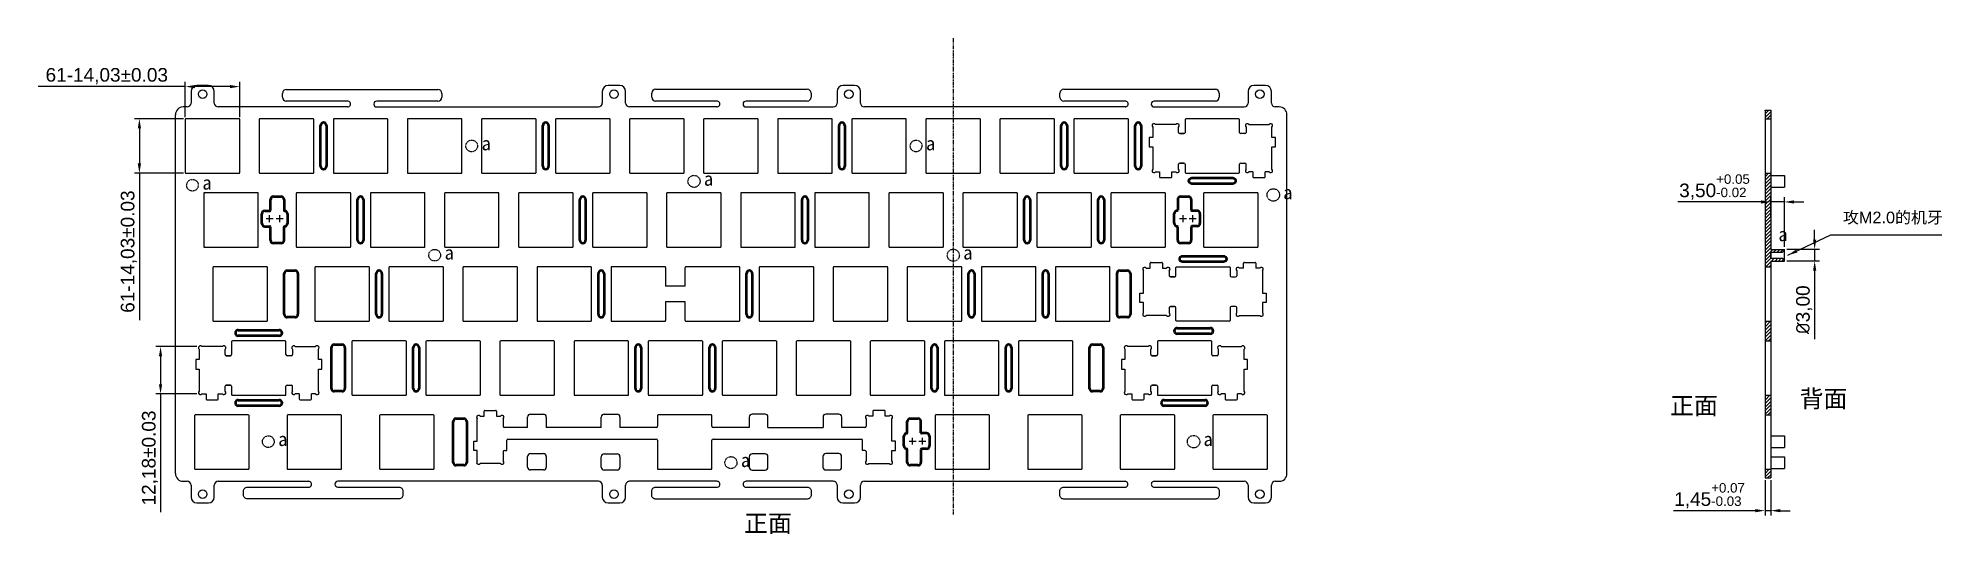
# Model space of a CAD drawing. Header units: millimetres. Extents: x 38 to 528, y 115 to 243.
import ezdxf

# ---------------------------------------------------------------- set-up
doc = ezdxf.new("R2010")
doc.units = ezdxf.units.MM
doc.header["$LTSCALE"] = 0.75
for name, pattern in [('CENTER2', [28.575, 19.05, -3.175, 3.175, -3.175]), ('DOT', [0.2, 0.1, -0.1]), ('PHANTOM', [2.5, 1.25, -0.25, 0.25, -0.25, 0.25, -0.25])]:
    doc.linetypes.add(name, pattern=pattern)
for name, color, linetype in [('02___PRT_ALL_AXES', 7, 'Continuous'), ('DEFAULT_3', 7, 'PHANTOM'), ('KeepOutLayer', 6, 'Continuous')]:
    doc.layers.add(name, color=color, linetype=linetype)
for name, color, linetype, lineweight in [('1', 7, 'Continuous', 25), ('Smart Centers', 7, 'CENTER2', 25), ('Visible', 7, 'Continuous', 50)]:
    doc.layers.add(name, color=color, linetype=linetype, lineweight=lineweight)
doc.styles.get("Standard").update_dxf_attribs({"font": ''})
doc.styles.add('说明', font='', dxfattribs={"height": 3})
doc.styles.get('Standard').set_extended_font_data('Arial')
doc.styles.get('说明').set_extended_font_data('SimSun')
doc.dimstyles.new('jw-1', dxfattribs={"dimtxt": 3.5, "dimasz": 2.5, "dimexe": 1.25, "dimexo": 0.625, "dimtad": 1, "dimzin": 1, "dimtxsty": 'Standard', "dimcen": 2.5, "dimclrd": 3, "dimclre": 3, "dimclrt": 3, "dimadec": 1, "dimazin": 0, "dimtfac": 1, "dimtmove": 0, "dimatfit": 3, "dimfxl": 1, "dimarcsym": 0})

msp = doc.modelspace()

# ---------------------------------------------------------------- texts
at = {"char_height": 3.5, "attachment_point": 1}
for insert in [(151.998, 217.516), (266.298, 217.516), (80.175, 207.412), (209.175, 208.412), (358.175, 204.912), (485.542, 194.141), (142.475, 189.412), (275.875, 189.412), (99.675, 141.412), (337.675, 141.412), (218.675, 136.013)]:
    msp.add_mtext_dynamic_manual_height_columns('{\\fSimSun|b0|i0|c134|p2;\\C6;a}', width=3.5, gutter_width=1, heights=[0], dxfattribs=dict(at, insert=insert))
at = {"color": 3, "insert": (502.157, 198.228), "char_height": 3, "attachment_point": 1}
msp.add_mtext('攻M2.0的机牙', dxfattribs=at)
at = {"color": 1, "char_height": 4.5, "width": 20.9537, "attachment_point": 1, "style": '说明'}
for s, insert in [('{\\C6;背面}', (491.029, 152.345)), ('{\\C6;正面}', (457.706, 150.551)), ('{\\C6;正面}', (219.525, 120.272))]:
    msp.add_mtext(s, dxfattribs=dict(at, insert=insert))

# ---------------------------------------------------------------- blocks, each defined once
blk = doc.blocks.new('*D30')
at = {"color": 3, "lineweight": -2, "transparency": 16777216}
for p, q in [((482.13, 129.11), (482.13, 120.02)), ((483.58, 129.11), (483.58, 120.02)), ((479.63, 121.27), (458.55, 121.27)), ((483.58, 121.27), (482.13, 121.27)), ((486.08, 121.27), (488.58, 121.27))]:
    blk.add_line(p, q, dxfattribs=at)
at = {"color": 3, "transparency": 16777216}
for points in [[(479.63, 121.69), (479.63, 120.86), (482.13, 121.27)], [(486.08, 121.69), (486.08, 120.86), (483.58, 121.27)]]:
    blk.add_solid(points, dxfattribs=at)
at = {"layer": 'Defpoints', "color": 0, "transparency": 16777216}
for p in [(482.13, 129.73), (483.58, 129.73), (482.13, 121.27)]:
    blk.add_point(p, dxfattribs=at)
at = {"color": 3, "transparency": 16777216, "insert": (467.84, 125.11), "char_height": 3.5, "attachment_point": 5}
blk.add_mtext('1,45{\\H0.7x;\\S+0.07^ -0.03;}', dxfattribs=at)
blk = doc.blocks.new('*D36')
at = {"color": 3, "lineweight": -2, "transparency": 16777216}
for p, q in [((494.88, 191.03), (494.88, 193.53)), ((487.71, 188.53), (496.13, 188.53)), ((494.88, 188.53), (494.88, 185.53)), ((487.71, 185.53), (496.13, 185.53)), ((494.88, 183.03), (494.88, 165.44))]:
    blk.add_line(p, q, dxfattribs=at)
at = {"color": 3, "transparency": 16777216}
for points in [[(494.47, 191.03), (495.3, 191.03), (494.88, 188.53)], [(494.47, 183.03), (495.3, 183.03), (494.88, 185.53)]]:
    blk.add_solid(points, dxfattribs=at)
at = {"layer": 'Defpoints', "color": 0, "transparency": 16777216}
for p in [(487.08, 188.53), (487.08, 185.53), (494.88, 185.53)]:
    blk.add_point(p, dxfattribs=at)
at = {"color": 3, "transparency": 16777216, "insert": (492.18, 172.98), "char_height": 3.5, "attachment_point": 5, "rotation": 90}
blk.add_mtext('{\\fISOCPEUR|b0|i0|c0|p34;%%C}3,00', dxfattribs=at)
blk = doc.blocks.new('*D29')
at = {"color": 3, "lineweight": -2, "transparency": 16777216}
for p, q in [((483.58, 196.85), (483.58, 201.98)), ((487.08, 189.15), (487.08, 201.98)), ((481.08, 200.73), (459.66, 200.73)), ((487.08, 200.73), (483.58, 200.73)), ((489.58, 200.73), (492.08, 200.73))]:
    blk.add_line(p, q, dxfattribs=at)
at = {"color": 3, "transparency": 16777216}
for points in [[(481.08, 201.14), (481.08, 200.31), (483.58, 200.73)], [(489.58, 201.14), (489.58, 200.31), (487.08, 200.73)]]:
    blk.add_solid(points, dxfattribs=at)
at = {"layer": 'Defpoints', "color": 0, "transparency": 16777216}
for p in [(483.58, 200.73), (483.58, 196.23), (487.08, 188.53)]:
    blk.add_point(p, dxfattribs=at)
at = {"color": 3, "transparency": 16777216, "insert": (469.12, 204.57), "char_height": 3.5, "attachment_point": 5}
blk.add_mtext('3,50{\\H0.7x;\\S+0.05^ -0.02;}', dxfattribs=at)
blk = doc.blocks.new('*U37')
at = {"layer": 'Smart Centers', "color": 0, "linetype": 'Continuous', "ltscale": 0.75, "transparency": 16777216}
for p, q in [((-0.89, 0), (0.89, 0)), ((0, -0.89), (0, 0.89))]:
    blk.add_line(p, q, dxfattribs=at)
blk = doc.blocks.new('*U38')
at = {"layer": 'Smart Centers', "color": 0, "linetype": 'Continuous', "ltscale": 0.75, "transparency": 16777216}
for p, q in [((-0.89, 0), (0.89, 0)), ((0, -0.89), (0, 0.89))]:
    blk.add_line(p, q, dxfattribs=at)
blk = doc.blocks.new('*U39')
at = {"layer": 'Smart Centers', "color": 0, "linetype": 'Continuous', "ltscale": 0.75, "transparency": 16777216}
for p, q in [((-0.89, 0), (0.89, 0)), ((0, -0.89), (0, 0.89))]:
    blk.add_line(p, q, dxfattribs=at)
blk = doc.blocks.new('*U40')
at = {"layer": 'Smart Centers', "color": 0, "linetype": 'Continuous', "ltscale": 0.75, "transparency": 16777216}
for p, q in [((-0.89, 0), (0.89, 0)), ((0, -0.89), (0, 0.89))]:
    blk.add_line(p, q, dxfattribs=at)
blk = doc.blocks.new('*U41')
at = {"layer": 'Smart Centers', "color": 0, "linetype": 'Continuous', "ltscale": 0.75, "transparency": 16777216}
for p, q in [((-0.89, 0), (0.89, 0)), ((0, -0.89), (0, 0.89))]:
    blk.add_line(p, q, dxfattribs=at)
blk = doc.blocks.new('*U42')
at = {"layer": 'Smart Centers', "color": 0, "linetype": 'Continuous', "ltscale": 0.75, "transparency": 16777216}
for p, q in [((-0.89, 0), (0.89, 0)), ((0, -0.89), (0, 0.89))]:
    blk.add_line(p, q, dxfattribs=at)
blk = doc.blocks.new('*D48')
at = {"color": 3, "lineweight": -2, "transparency": 16777216}
for p, q in [((75.33, 222.15), (62.72, 222.15)), ((63.97, 219.65), (63.97, 210.62)), ((75.33, 208.12), (62.72, 208.12)), ((63.97, 208.12), (63.97, 170.27))]:
    blk.add_line(p, q, dxfattribs=at)
at = {"color": 3, "transparency": 16777216}
for points in [[(63.55, 219.65), (64.39, 219.65), (63.97, 222.15)], [(63.55, 210.62), (64.39, 210.62), (63.97, 208.12)]]:
    blk.add_solid(points, dxfattribs=at)
at = {"layer": 'Defpoints', "color": 0, "transparency": 16777216}
for p in [(75.96, 222.15), (63.97, 208.12), (75.96, 208.12)]:
    blk.add_point(p, dxfattribs=at)
at = {"color": 3, "transparency": 16777216, "insert": (61.26, 187.94), "char_height": 3.5, "attachment_point": 5, "rotation": 90}
blk.add_mtext('61-14,03%%P0.03', dxfattribs=at)
blk = doc.blocks.new('*D49')
at = {"color": 3, "lineweight": -2, "transparency": 16777216}
for p, q in [((78.73, 163.49), (68.16, 163.49)), ((69.41, 160.99), (69.41, 153.81)), ((78.73, 151.31), (68.16, 151.31)), ((69.41, 151.31), (69.41, 120.86))]:
    blk.add_line(p, q, dxfattribs=at)
at = {"color": 3, "transparency": 16777216}
for points in [[(69, 160.99), (69.83, 160.99), (69.41, 163.49)], [(69, 153.81), (69.83, 153.81), (69.41, 151.31)]]:
    blk.add_solid(points, dxfattribs=at)
at = {"layer": 'Defpoints', "color": 0, "transparency": 16777216}
for p in [(79.36, 163.49), (69.41, 151.31), (79.36, 151.31)]:
    blk.add_point(p, dxfattribs=at)
at = {"color": 3, "transparency": 16777216, "insert": (66.7, 134.83), "char_height": 3.5, "attachment_point": 5, "rotation": 90}
blk.add_mtext('12,18%%P0.03', dxfattribs=at)
blk = doc.blocks.new('*D47')
at = {"color": 3, "lineweight": -2, "transparency": 16777216}
for p, q in [((75.76, 230.41), (37.91, 230.41)), ((75.76, 222.58), (75.76, 231.66)), ((87.29, 230.41), (78.26, 230.41)), ((89.79, 222.57), (89.79, 231.66))]:
    blk.add_line(p, q, dxfattribs=at)
at = {"color": 3, "transparency": 16777216}
for points in [[(78.26, 230.82), (78.26, 229.99), (75.76, 230.41)], [(87.29, 230.82), (87.29, 229.99), (89.79, 230.41)]]:
    blk.add_solid(points, dxfattribs=at)
at = {"layer": 'Defpoints', "color": 0, "transparency": 16777216}
for p in [(75.76, 230.41), (75.76, 221.95), (89.79, 221.95)]:
    blk.add_point(p, dxfattribs=at)
at = {"color": 3, "transparency": 16777216, "insert": (55.58, 233.11), "char_height": 3.5, "attachment_point": 5}
blk.add_mtext('61-14,03%%P0.03', dxfattribs=at)

# ---------------------------------------------------------------- dimensions: what is measured, and where the dimension line sits
for base, p1, p2, text, picture, middle in [((75.759, 230.405), (89.789, 221.945), (75.759, 221.954), '61-<>%%P0.03', '*D47', (55.585, 233.115)), ((483.582, 200.728), (487.082, 188.526), (483.582, 196.226), '<>{\\H0.7x;\\S+0.05^ -0.02;}', '*D29', (469.123, 204.569)), ((482.132, 121.272), (483.582, 129.73), (482.132, 129.73), '<>{\\H0.7x;\\S+0.07^ -0.03;}', '*D30', (467.841, 125.113))]:
    dim = msp.add_linear_dim(base=base, p1=p1, p2=p2, text=text, dimstyle='jw-1')
    dim.commit()
    dim.dimension.update_dxf_attribs({"geometry": picture, "text_midpoint": middle})
for base, p1, p2, text, picture, middle in [((63.971, 208.115), (75.959, 222.145), (75.959, 208.115), '61-<>%%P0.03', '*D48', (61.261, 187.941)), ((494.885, 185.526), (487.082, 188.526), (487.082, 185.526), '{\\fISOCPEUR|b0|i0|c0|p34;%%C}<>', '*D36', (492.176, 172.985)), ((69.413, 151.305), (79.355, 163.485), (79.355, 151.305), '<>%%P0.03', '*D49', (66.703, 134.831))]:
    dim = msp.add_linear_dim(base=base, p1=p1, p2=p2, angle=90, text=text, dimstyle='jw-1')
    dim.commit()
    dim.dimension.update_dxf_attribs({"geometry": picture, "text_midpoint": middle})

# ---------------------------------------------------------------- hatches: boundary and pattern name
h = msp.add_hatch()
h.set_pattern_fill('ANSI31', color=2, scale=0.2)
h.set_pattern_definition([(45, (-13.49145, -74.68395), (-0.4490128, 0.4490128), [])])
h.paths.add_polyline_path([(483.582, 224.33), (482.132, 224.33), (482.132, 222.145), (483.582, 222.145)])
h.paths.add_polyline_path([(483.582, 208.115), (482.132, 208.115), (482.132, 184.045), (483.582, 184.045), (483.582, 185.526), (487.082, 185.526), (487.082, 185.776), (486.574, 186.226), (486.206, 186.226), (485.918, 186.226), (483.582, 186.226), (483.582, 187.826), (485.704, 187.826), (485.923, 187.826), (486.318, 187.826), (487.082, 188.35), (487.082, 188.526), (483.582, 188.526)])
h.paths.add_polyline_path([(483.582, 170.015), (482.132, 170.015), (482.132, 164.995), (483.582, 164.995)])
h.paths.add_polyline_path([(483.582, 150.965), (482.132, 150.965), (482.132, 145.945), (483.582, 145.945)])
h.paths.add_polyline_path([(483.582, 131.915), (482.132, 131.915), (482.132, 129.73), (483.582, 129.73)])

# ---------------------------------------------------------------- linework, layer by layer
at = {"color": 7, "linetype": 'Continuous'}
for p, q in [((75.759, 221.945), (75.759, 208.315)), ((89.589, 222.145), (75.959, 222.145)), ((89.789, 208.315), (89.789, 221.945)), ((94.809, 221.945), (94.809, 208.315)), ((108.639, 222.145), (95.009, 222.145)), ((108.839, 208.315), (108.839, 221.945)), ((113.859, 221.945), (113.859, 208.315)), ((127.689, 222.145), (114.059, 222.145)), ((127.889, 208.315), (127.889, 221.945)), ((132.909, 221.945), (132.909, 208.315)), ((146.739, 222.145), (133.109, 222.145)), ((146.939, 208.315), (146.939, 221.945)), ((151.959, 221.945), (151.959, 208.315)), ((165.789, 222.145), (152.159, 222.145)), ((165.989, 208.315), (165.989, 221.945)), ((171.009, 221.945), (171.009, 208.315)), ((184.839, 222.145), (171.209, 222.145)), ((185.039, 208.315), (185.039, 221.945)), ((190.059, 221.945), (190.059, 208.315)), ((203.889, 222.145), (190.259, 222.145)), ((204.089, 208.315), (204.089, 221.945)), ((209.109, 221.945), (209.109, 208.315)), ((222.939, 222.145), (209.309, 222.145)), ((223.139, 208.315), (223.139, 221.945)), ((228.159, 221.945), (228.159, 208.315)), ((241.989, 222.145), (228.359, 222.145)), ((242.189, 208.315), (242.189, 221.945)), ((247.209, 221.945), (247.209, 208.315)), ((261.039, 222.145), (247.409, 222.145)), ((261.239, 208.315), (261.239, 221.945)), ((266.259, 221.945), (266.259, 208.315)), ((280.089, 222.145), (266.459, 222.145)), ((280.289, 208.315), (280.289, 221.945)), ((285.309, 221.945), (285.309, 208.315)), ((299.139, 222.145), (285.509, 222.145)), ((299.339, 208.315), (299.339, 221.945)), ((304.359, 221.945), (304.359, 208.315)), ((318.189, 222.145), (304.559, 222.145)), ((318.389, 208.315), (318.389, 221.945)), ((330.573, 220.665), (325.325, 220.665)), ((332.949, 221.93), (332.949, 218.61)), ((346.749, 222.13), (333.149, 222.13)), ((346.949, 218.61), (346.949, 221.93)), ((349.325, 220.665), (354.573, 220.665)), ((323.724, 217.3), (323.724, 214.88)), ((324.624, 217.3), (323.724, 217.3)), ((324.624, 219.961), (324.624, 217.3)), ((331.274, 218.61), (331.274, 219.961)), ((332.649, 218.31), (331.574, 218.31)), ((331.599, 218.31), (332.639, 218.31)), ((348.324, 218.31), (347.249, 218.31)), ((348.624, 219.961), (348.624, 218.61)), ((355.274, 217.3), (355.274, 219.961)), ((356.174, 217.3), (355.274, 217.3)), ((356.174, 214.88), (356.174, 217.3)), ((323.724, 214.88), (324.624, 214.88)), ((324.624, 214.88), (324.624, 209.16)), ((331.574, 210.73), (332.649, 210.73)), ((332.639, 210.73), (331.599, 210.73)), ((347.249, 210.73), (348.324, 210.73)), ((355.274, 209.16), (355.274, 214.88)), ((355.274, 214.88), (356.174, 214.88)), ((75.959, 208.115), (89.589, 208.115)), ((95.009, 208.115), (108.639, 208.115)), ((114.059, 208.115), (127.689, 208.115)), ((133.109, 208.115), (146.739, 208.115)), ((152.159, 208.115), (165.789, 208.115)), ((171.209, 208.115), (184.839, 208.115)), ((190.259, 208.115), (203.889, 208.115)), ((209.309, 208.115), (222.939, 208.115)), ((228.359, 208.115), (241.989, 208.115)), ((247.409, 208.115), (261.039, 208.115)), ((266.459, 208.115), (280.089, 208.115)), ((285.509, 208.115), (299.139, 208.115)), ((304.559, 208.115), (318.189, 208.115)), ((325.325, 208.455), (326.374, 208.455)), ((326.374, 208.455), (326.374, 207.18)), ((326.574, 206.98), (329.324, 206.98)), ((329.524, 207.18), (329.524, 208.455)), ((329.524, 208.455), (330.573, 208.455)), ((331.274, 209.16), (331.274, 210.43)), ((332.949, 210.43), (332.949, 208.33)), ((333.149, 208.13), (346.749, 208.13)), ((346.949, 208.33), (346.949, 210.43)), ((348.624, 209.16), (348.624, 210.43)), ((350.374, 208.455), (349.325, 208.455)), ((350.374, 208.455), (350.374, 207.18)), ((350.574, 206.98), (353.324, 206.98)), ((353.524, 207.18), (353.524, 208.455)), ((354.573, 208.455), (353.524, 208.455)), ((483.582, 207.526), (487.082, 207.526)), ((80.522, 202.895), (80.522, 189.265)), ((94.352, 203.095), (80.722, 203.095)), ((94.552, 189.265), (94.552, 202.895)), ((104.334, 202.895), (104.334, 189.265)), ((118.164, 203.095), (104.534, 203.095)), ((118.364, 189.265), (118.364, 202.895)), ((123.384, 202.895), (123.384, 189.265)), ((137.214, 203.095), (123.584, 203.095)), ((137.414, 189.265), (137.414, 202.895)), ((142.434, 202.895), (142.434, 189.265)), ((156.264, 203.095), (142.634, 203.095)), ((156.464, 189.265), (156.464, 202.895)), ((161.484, 202.895), (161.484, 189.265)), ((175.314, 203.095), (161.684, 203.095)), ((175.514, 189.265), (175.514, 202.895)), ((180.534, 202.895), (180.534, 189.265)), ((194.364, 203.095), (180.734, 203.095)), ((194.564, 189.265), (194.564, 202.895)), ((199.584, 202.895), (199.584, 189.265)), ((213.414, 203.095), (199.784, 203.095)), ((213.614, 189.265), (213.614, 202.895)), ((218.634, 202.895), (218.634, 189.265)), ((232.464, 203.095), (218.834, 203.095)), ((232.664, 189.265), (232.664, 202.895)), ((237.684, 202.895), (237.684, 189.265)), ((251.514, 203.095), (237.884, 203.095)), ((251.714, 189.265), (251.714, 202.895)), ((256.734, 202.895), (256.734, 189.265)), ((270.564, 203.095), (256.934, 203.095)), ((270.764, 189.265), (270.764, 202.895)), ((275.784, 202.895), (275.784, 189.265)), ((289.614, 203.095), (275.984, 203.095)), ((289.814, 189.265), (289.814, 202.895)), ((294.834, 202.895), (294.834, 189.265)), ((308.664, 203.095), (295.034, 203.095)), ((308.864, 189.265), (308.864, 202.895)), ((313.884, 202.895), (313.884, 189.265)), ((327.714, 203.095), (314.084, 203.095)), ((327.914, 189.265), (327.914, 202.895)), ((337.697, 202.895), (337.697, 189.265)), ((351.527, 203.095), (337.897, 203.095)), ((351.727, 189.265), (351.727, 202.895)), ((483.582, 204.526), (487.082, 204.526)), ((80.722, 189.065), (94.352, 189.065)), ((104.534, 189.065), (118.164, 189.065)), ((123.584, 189.065), (137.214, 189.065)), ((142.634, 189.065), (156.264, 189.065)), ((161.684, 189.065), (175.314, 189.065)), ((180.734, 189.065), (194.364, 189.065)), ((199.784, 189.065), (213.414, 189.065)), ((218.834, 189.065), (232.464, 189.065)), ((237.884, 189.065), (251.514, 189.065)), ((256.934, 189.065), (270.564, 189.065)), ((275.984, 189.065), (289.614, 189.065)), ((295.034, 189.065), (308.664, 189.065)), ((314.084, 189.065), (327.714, 189.065)), ((337.897, 189.065), (351.527, 189.065)), ((483.582, 188.526), (487.082, 188.526)), ((483.582, 186.226), (483.582, 187.826)), ((483.582, 187.826), (486.632, 187.826)), ((483.582, 186.226), (486.632, 186.226)), ((486.632, 187.826), (487.082, 188.276)), ((486.632, 186.226), (487.082, 185.776)), ((487.082, 185.526), (487.082, 188.526)), ((82.903, 183.845), (82.903, 170.215)), ((96.733, 184.045), (83.103, 184.045)), ((96.933, 170.215), (96.933, 183.845)), ((109.093, 183.845), (109.093, 170.215)), ((122.923, 184.045), (109.293, 184.045)), ((123.123, 170.215), (123.123, 183.845)), ((128.143, 183.845), (128.143, 170.215)), ((141.973, 184.045), (128.343, 184.045)), ((142.173, 170.215), (142.173, 183.845)), ((147.193, 183.845), (147.193, 170.215)), ((161.023, 184.045), (147.393, 184.045)), ((161.223, 170.215), (161.223, 183.845)), ((166.243, 183.845), (166.243, 170.215)), ((180.073, 184.045), (166.443, 184.045)), ((180.273, 170.215), (180.273, 183.845)), ((185.293, 183.845), (185.293, 170.215)), ((199.123, 184.045), (185.493, 184.045)), ((199.323, 183.845), (199.323, 179.03)), ((204.343, 179.03), (204.343, 183.845)), ((218.173, 184.045), (204.543, 184.045)), ((218.373, 170.215), (218.373, 183.845)), ((223.393, 183.845), (223.393, 170.215)), ((237.223, 184.045), (223.593, 184.045)), ((237.423, 170.215), (237.423, 183.845)), ((242.443, 183.845), (242.443, 170.215)), ((256.273, 184.045), (242.643, 184.045)), ((256.473, 170.215), (256.473, 183.845)), ((261.493, 183.845), (261.493, 170.215)), ((275.323, 184.045), (261.693, 184.045)), ((275.523, 170.215), (275.523, 183.845)), ((280.543, 183.845), (280.543, 170.215)), ((294.373, 184.045), (280.743, 184.045)), ((294.573, 170.215), (294.573, 183.845)), ((299.593, 183.845), (299.593, 170.215)), ((313.423, 184.045), (299.793, 184.045)), ((313.623, 170.215), (313.623, 183.845)), ((322.239, 177.28), (322.239, 183.001)), ((322.94, 183.705), (323.989, 183.705)), ((323.989, 183.705), (323.989, 184.98)), ((324.189, 185.18), (326.939, 185.18)), ((327.139, 184.98), (327.139, 183.705)), ((327.139, 183.705), (328.188, 183.705)), ((328.889, 183.001), (328.889, 181.73)), ((329.189, 181.43), (330.264, 181.43)), ((330.254, 181.43), (329.214, 181.43)), ((330.564, 181.73), (330.564, 183.83)), ((330.764, 184.03), (344.364, 184.03)), ((344.564, 183.83), (344.564, 181.73)), ((344.864, 181.43), (345.939, 181.43)), ((346.239, 183.001), (346.239, 181.73)), ((347.989, 183.705), (346.94, 183.705)), ((347.989, 183.705), (347.989, 184.98)), ((348.189, 185.18), (350.939, 185.18)), ((351.139, 184.98), (351.139, 183.705)), ((352.188, 183.705), (351.139, 183.705)), ((352.889, 183.001), (352.889, 177.28)), ((483.582, 185.526), (487.082, 185.526)), ((204.343, 179.03), (199.323, 179.03)), ((321.339, 174.86), (321.339, 177.28)), ((321.339, 177.28), (322.239, 177.28)), ((352.889, 177.28), (353.789, 177.28)), ((353.789, 177.28), (353.789, 174.86)), ((199.323, 175.03), (199.323, 170.215)), ((204.343, 175.03), (199.323, 175.03)), ((204.343, 170.215), (204.343, 175.03)), ((322.239, 174.86), (321.339, 174.86)), ((322.239, 172.2), (322.239, 174.86)), ((328.188, 171.495), (322.94, 171.495)), ((328.889, 173.55), (328.889, 172.2)), ((330.264, 173.85), (329.189, 173.85)), ((329.214, 173.85), (330.254, 173.85)), ((330.564, 170.23), (330.564, 173.55)), ((344.564, 173.55), (344.564, 170.23)), ((345.939, 173.85), (344.864, 173.85)), ((346.239, 172.2), (346.239, 173.55)), ((346.94, 171.495), (352.188, 171.495)), ((352.889, 174.86), (352.889, 172.2)), ((353.789, 174.86), (352.889, 174.86)), ((83.103, 170.015), (96.733, 170.015)), ((109.293, 170.015), (122.923, 170.015)), ((128.343, 170.015), (141.973, 170.015)), ((147.393, 170.015), (161.023, 170.015)), ((166.443, 170.015), (180.073, 170.015)), ((185.493, 170.015), (199.123, 170.015)), ((204.543, 170.015), (218.173, 170.015)), ((223.593, 170.015), (237.223, 170.015)), ((242.643, 170.015), (256.273, 170.015)), ((261.693, 170.015), (275.323, 170.015)), ((280.743, 170.015), (294.373, 170.015)), ((299.793, 170.015), (313.423, 170.015)), ((344.364, 170.03), (330.764, 170.03)), ((79.355, 162.811), (79.355, 160.15)), ((85.304, 163.515), (80.056, 163.515)), ((86.005, 161.46), (86.005, 162.811)), ((87.68, 164.78), (87.68, 161.46)), ((101.48, 164.98), (87.88, 164.98)), ((101.68, 161.46), (101.68, 164.78)), ((103.355, 162.811), (103.355, 161.46)), ((104.056, 163.515), (109.304, 163.515)), ((110.005, 160.15), (110.005, 162.811)), ((118.625, 164.795), (118.625, 151.165)), ((132.455, 164.995), (118.825, 164.995)), ((132.655, 151.165), (132.655, 164.795)), ((137.675, 164.795), (137.675, 151.165)), ((151.505, 164.995), (137.875, 164.995)), ((151.705, 151.165), (151.705, 164.795)), ((156.725, 164.795), (156.725, 151.165)), ((170.555, 164.995), (156.925, 164.995)), ((170.755, 151.165), (170.755, 164.795)), ((175.775, 164.795), (175.775, 151.165)), ((189.605, 164.995), (175.975, 164.995)), ((189.805, 151.165), (189.805, 164.795)), ((194.825, 164.795), (194.825, 151.165)), ((208.655, 164.995), (195.025, 164.995)), ((208.855, 151.165), (208.855, 164.795)), ((213.875, 164.795), (213.875, 151.165)), ((227.705, 164.995), (214.075, 164.995)), ((227.905, 151.165), (227.905, 164.795)), ((232.925, 164.795), (232.925, 151.165)), ((246.755, 164.995), (233.125, 164.995)), ((246.955, 151.165), (246.955, 164.795)), ((251.975, 164.795), (251.975, 151.165)), ((265.805, 164.995), (252.175, 164.995)), ((266.005, 151.165), (266.005, 164.795)), ((271.025, 164.795), (271.025, 151.165)), ((284.855, 164.995), (271.225, 164.995)), ((285.055, 151.165), (285.055, 164.795)), ((290.075, 164.795), (290.075, 151.165)), ((303.905, 164.995), (290.275, 164.995)), ((304.105, 151.165), (304.105, 164.795)), ((317.485, 162.811), (317.485, 160.15)), ((323.434, 163.515), (318.186, 163.515)), ((324.135, 161.46), (324.135, 162.811)), ((325.81, 164.78), (325.81, 161.46)), ((339.61, 164.98), (326.01, 164.98)), ((339.81, 161.46), (339.81, 164.78)), ((341.485, 162.811), (341.485, 161.46)), ((342.186, 163.515), (347.434, 163.515)), ((348.135, 160.15), (348.135, 162.811)), ((78.455, 160.15), (78.455, 157.73)), ((79.355, 160.15), (78.455, 160.15)), ((78.455, 157.73), (79.355, 157.73)), ((79.355, 157.73), (79.355, 152.01)), ((87.38, 161.16), (86.305, 161.16)), ((86.33, 161.16), (87.37, 161.16)), ((103.055, 161.16), (101.98, 161.16)), ((110.905, 160.15), (110.005, 160.15)), ((110.005, 152.01), (110.005, 157.73)), ((110.005, 157.73), (110.905, 157.73)), ((110.905, 157.73), (110.905, 160.15)), ((316.585, 160.15), (316.585, 157.73)), ((317.485, 160.15), (316.585, 160.15)), ((316.585, 157.73), (317.485, 157.73)), ((317.485, 157.73), (317.485, 152.01)), ((325.51, 161.16), (324.435, 161.16)), ((324.46, 161.16), (325.5, 161.16)), ((341.185, 161.16), (340.11, 161.16)), ((349.035, 160.15), (348.135, 160.15)), ((348.135, 152.01), (348.135, 157.73)), ((348.135, 157.73), (349.035, 157.73)), ((349.035, 157.73), (349.035, 160.15)), ((86.005, 152.01), (86.005, 153.28)), ((86.305, 153.58), (87.38, 153.58)), ((87.37, 153.58), (86.33, 153.58)), ((87.68, 153.28), (87.68, 151.18)), ((101.68, 151.18), (101.68, 153.28)), ((101.98, 153.58), (103.055, 153.58)), ((103.355, 152.01), (103.355, 153.28)), ((324.135, 152.01), (324.135, 153.28)), ((324.435, 153.58), (325.51, 153.58)), ((325.5, 153.58), (324.46, 153.58)), ((325.81, 153.28), (325.81, 151.18)), ((339.81, 151.18), (339.81, 153.28)), ((340.11, 153.58), (341.185, 153.58)), ((341.485, 152.01), (341.485, 153.28)), ((80.056, 151.305), (81.105, 151.305)), ((81.105, 151.305), (81.105, 150.03)), ((81.305, 149.83), (84.055, 149.83)), ((84.255, 150.03), (84.255, 151.305)), ((84.255, 151.305), (85.304, 151.305)), ((87.88, 150.98), (101.48, 150.98)), ((105.105, 151.305), (104.056, 151.305)), ((105.105, 151.305), (105.105, 150.03)), ((105.305, 149.83), (108.055, 149.83)), ((108.255, 150.03), (108.255, 151.305)), ((109.304, 151.305), (108.255, 151.305)), ((118.825, 150.965), (132.455, 150.965)), ((137.875, 150.965), (151.505, 150.965)), ((152.843, 147.08), (155.593, 147.08)), ((156.925, 150.965), (170.555, 150.965)), ((175.975, 150.965), (189.605, 150.965)), ((195.025, 150.965), (208.655, 150.965)), ((214.075, 150.965), (227.705, 150.965)), ((233.125, 150.965), (246.755, 150.965)), ((252.175, 150.965), (265.805, 150.965)), ((255.593, 147.08), (252.843, 147.08)), ((271.225, 150.965), (284.855, 150.965)), ((290.275, 150.965), (303.905, 150.965)), ((318.186, 151.305), (319.235, 151.305)), ((319.235, 151.305), (319.235, 150.03)), ((319.435, 149.83), (322.185, 149.83)), ((322.385, 150.03), (322.385, 151.305)), ((322.385, 151.305), (323.434, 151.305)), ((326.01, 150.98), (339.61, 150.98)), ((343.235, 151.305), (342.186, 151.305)), ((343.235, 151.305), (343.235, 150.03)), ((343.435, 149.83), (346.185, 149.83)), ((346.385, 150.03), (346.385, 151.305)), ((347.434, 151.305), (346.385, 151.305)), ((78.14, 145.745), (78.14, 132.115)), ((91.97, 145.945), (78.34, 145.945)), ((92.17, 132.115), (92.17, 145.745)), ((101.953, 145.745), (101.953, 132.115)), ((115.783, 145.945), (102.153, 145.945)), ((115.983, 132.115), (115.983, 145.745)), ((125.765, 145.745), (125.765, 132.115)), ((139.595, 145.945), (125.965, 145.945)), ((139.795, 132.115), (139.795, 145.745)), ((150.893, 139.18), (150.893, 144.901)), ((151.594, 145.605), (152.643, 145.605)), ((152.643, 145.605), (152.643, 146.88)), ((155.793, 146.88), (155.793, 145.605)), ((155.793, 145.605), (156.842, 145.605)), ((157.543, 144.901), (157.543, 142.985)), ((163.823, 142.685), (157.843, 142.685)), ((182.783, 142.685), (168.623, 142.685)), ((196.91, 142.685), (187.583, 142.685)), ((197.203, 145.745), (197.203, 142.978)), ((211.033, 145.945), (197.403, 145.945)), ((211.233, 142.978), (211.233, 145.745)), ((225.653, 142.685), (239.813, 142.685)), ((250.893, 144.901), (250.893, 142.985)), ((252.643, 145.605), (251.594, 145.605)), ((252.643, 146.88), (252.643, 145.605)), ((255.793, 145.605), (255.793, 146.88)), ((256.842, 145.605), (255.793, 145.605)), ((257.543, 139.18), (257.543, 144.901)), ((268.64, 145.745), (268.64, 132.115)), ((282.47, 145.945), (268.84, 145.945)), ((282.67, 132.115), (282.67, 145.745)), ((292.453, 145.745), (292.453, 132.115)), ((306.283, 145.945), (292.653, 145.945)), ((306.483, 132.115), (306.483, 145.745)), ((316.265, 145.745), (316.265, 132.115)), ((330.095, 145.945), (316.465, 145.945)), ((330.295, 132.115), (330.295, 145.745)), ((340.078, 145.745), (340.078, 132.115)), ((353.908, 145.945), (340.278, 145.945)), ((354.108, 132.115), (354.108, 145.745)), ((149.993, 136.76), (149.993, 139.18)), ((149.993, 139.18), (150.893, 139.18)), ((158.443, 136.76), (158.443, 139.376)), ((158.743, 139.676), (196.91, 139.676)), ((197.203, 139.383), (197.203, 132.115)), ((211.233, 132.115), (211.233, 139.383)), ((211.525, 139.676), (249.693, 139.676)), ((249.993, 136.76), (249.993, 139.376)), ((258.443, 139.18), (257.543, 139.18)), ((258.443, 136.76), (258.443, 139.18)), ((483.582, 140.526), (487.082, 140.526)), ((483.582, 137.526), (487.082, 137.526)), ((150.893, 136.76), (149.993, 136.76)), ((150.893, 134.1), (150.893, 136.76)), ((156.842, 133.395), (151.594, 133.395)), ((157.543, 136.46), (157.543, 134.1)), ((250.593, 136.76), (249.993, 136.76)), ((250.893, 136.46), (250.893, 134.1)), ((251.594, 133.395), (256.842, 133.395)), ((257.543, 134.1), (257.543, 136.76)), ((257.543, 136.76), (258.443, 136.76)), ((483.582, 135.127), (487.082, 135.127)), ((78.34, 131.915), (91.97, 131.915)), ((102.153, 131.915), (115.783, 131.915)), ((125.965, 131.915), (139.595, 131.915)), ((197.403, 131.915), (211.033, 131.915)), ((268.84, 131.915), (282.47, 131.915)), ((292.653, 131.915), (306.283, 131.915)), ((316.465, 131.915), (330.095, 131.915)), ((340.278, 131.915), (353.908, 131.915)), ((483.582, 132.127), (487.082, 132.127))]:
    msp.add_line(p, q, dxfattribs=at)
for p, q in [((482.132, 224.33), (483.582, 224.33)), ((482.132, 224.33), (482.132, 129.73)), ((482.132, 222.145), (483.582, 222.145)), ((483.582, 224.33), (483.582, 188.526)), ((482.132, 208.115), (483.582, 208.115)), ((483.582, 187.676), (483.582, 186.376)), ((482.132, 184.045), (483.582, 184.045)), ((483.582, 185.526), (483.582, 129.73)), ((482.132, 170.015), (483.582, 170.015)), ((482.132, 164.995), (483.582, 164.995)), ((482.132, 150.965), (483.582, 150.965)), ((163.823, 142.685), (163.823, 145.373)), ((164.573, 146.123), (167.873, 146.123)), ((168.623, 145.373), (168.623, 142.685)), ((182.783, 142.685), (182.783, 145.373)), ((183.533, 146.123), (186.833, 146.123)), ((187.583, 145.373), (187.583, 142.685)), ((220.853, 145.373), (220.853, 142.685)), ((224.903, 146.123), (221.603, 146.123)), ((225.653, 142.685), (225.653, 145.373)), ((239.813, 145.373), (239.813, 142.685)), ((243.863, 146.123), (240.563, 146.123)), ((244.613, 142.685), (244.613, 145.373)), ((482.132, 145.945), (483.582, 145.945)), ((163.833, 132.493), (163.833, 135.193)), ((164.583, 135.943), (167.883, 135.943)), ((168.633, 135.193), (168.633, 132.493)), ((182.783, 132.463), (182.783, 135.163)), ((183.533, 135.913), (186.833, 135.913)), ((187.583, 135.163), (187.583, 132.463)), ((220.853, 135.163), (220.853, 132.463)), ((224.903, 135.913), (221.603, 135.913)), ((225.653, 132.463), (225.653, 135.163)), ((239.803, 135.193), (239.803, 132.493)), ((243.853, 135.943), (240.553, 135.943)), ((244.603, 132.493), (244.603, 135.193)), ((167.883, 131.743), (164.583, 131.743)), ((186.833, 131.713), (183.533, 131.713)), ((221.603, 131.713), (224.903, 131.713)), ((240.553, 131.743), (243.853, 131.743)), ((482.132, 131.915), (483.582, 131.915)), ((482.132, 129.73), (483.582, 129.73))]:
    msp.add_line(p, q)
at = {"color": 7}
for p, q in [((220.853, 142.685), (211.525, 142.685)), ((250.593, 142.685), (244.613, 142.685)), ((157.843, 136.76), (158.443, 136.76)), ((250.593, 136.76), (249.993, 136.76))]:
    msp.add_line(p, q, dxfattribs=at)
at = {"color": 7, "linetype": 'Continuous'}
for centre, radius, start, end in [((75.959, 221.945), 0.2, 90, 180), ((89.589, 221.945), 0.2, 0, 90), ((95.009, 221.945), 0.2, 90, 180), ((108.639, 221.945), 0.2, 0, 90), ((114.059, 221.945), 0.2, 90, 180), ((127.689, 221.945), 0.2, 0, 90), ((133.109, 221.945), 0.2, 90, 180), ((146.739, 221.945), 0.2, 0, 90), ((152.159, 221.945), 0.2, 90, 180), ((165.789, 221.945), 0.2, 0, 90), ((171.209, 221.945), 0.2, 90, 180), ((184.839, 221.945), 0.2, 0, 90), ((190.259, 221.945), 0.2, 90, 180), ((203.889, 221.945), 0.2, 0, 90), ((209.309, 221.945), 0.2, 90, 180), ((222.939, 221.945), 0.2, 0, 90), ((228.359, 221.945), 0.2, 90, 180), ((241.989, 221.945), 0.2, 0, 90), ((247.409, 221.945), 0.2, 90, 180), ((261.039, 221.945), 0.2, 0, 90), ((266.459, 221.945), 0.2, 90, 180), ((280.089, 221.945), 0.2, 0, 90), ((285.509, 221.945), 0.2, 90, 180), ((299.139, 221.945), 0.2, 0, 90), ((304.559, 221.945), 0.2, 90, 180), ((318.189, 221.945), 0.2, 0, 90), ((333.149, 221.93), 0.2, 90, 180), ((346.749, 221.93), 0.2, 0, 90), ((331.574, 218.61), 0.3, 180, 270), ((332.649, 218.61), 0.3, 270, 0), ((347.249, 218.61), 0.3, 180, 270), ((348.324, 218.61), 0.3, 270, 0), ((331.574, 210.43), 0.3, 90, 180), ((332.649, 210.43), 0.3, 0, 90), ((347.249, 210.43), 0.3, 90, 180), ((348.324, 210.43), 0.3, 0, 90), ((75.959, 208.315), 0.2, 180, 270), ((89.589, 208.315), 0.2, 270, 0), ((95.009, 208.315), 0.2, 180, 270), ((108.639, 208.315), 0.2, 270, 0), ((114.059, 208.315), 0.2, 180, 270), ((127.689, 208.315), 0.2, 270, 0), ((133.109, 208.315), 0.2, 180, 270), ((146.739, 208.315), 0.2, 270, 0), ((152.159, 208.315), 0.2, 180, 270), ((165.789, 208.315), 0.2, 270, 0), ((171.209, 208.315), 0.2, 180, 270), ((184.839, 208.315), 0.2, 270, 0), ((190.259, 208.315), 0.2, 180, 270), ((203.889, 208.315), 0.2, 270, 0), ((209.309, 208.315), 0.2, 180, 270), ((222.939, 208.315), 0.2, 270, 0), ((228.359, 208.315), 0.2, 180, 270), ((241.989, 208.315), 0.2, 270, 0), ((247.409, 208.315), 0.2, 180, 270), ((261.039, 208.315), 0.2, 270, 0), ((266.459, 208.315), 0.2, 180, 270), ((280.089, 208.315), 0.2, 270, 0), ((285.509, 208.315), 0.2, 180, 270), ((299.139, 208.315), 0.2, 270, 0), ((304.559, 208.315), 0.2, 180, 270), ((318.189, 208.315), 0.2, 270, 0), ((326.574, 207.18), 0.2, 180, 270), ((329.324, 207.18), 0.2, 270, 0), ((333.149, 208.33), 0.2, 180, 270), ((346.749, 208.33), 0.2, 270, 0), ((350.574, 207.18), 0.2, 180, 270), ((353.324, 207.18), 0.2, 270, 0), ((80.722, 202.895), 0.2, 90, 180), ((94.352, 202.895), 0.2, 0, 90), ((104.534, 202.895), 0.2, 90, 180), ((118.164, 202.895), 0.2, 0, 90), ((123.584, 202.895), 0.2, 90, 180), ((137.214, 202.895), 0.2, 0, 90), ((142.634, 202.895), 0.2, 90, 180), ((156.264, 202.895), 0.2, 0, 90), ((161.684, 202.895), 0.2, 90, 180), ((175.314, 202.895), 0.2, 0, 90), ((180.734, 202.895), 0.2, 90, 180), ((194.364, 202.895), 0.2, 0, 90), ((199.784, 202.895), 0.2, 90, 180), ((213.414, 202.895), 0.2, 0, 90), ((218.834, 202.895), 0.2, 90, 180), ((232.464, 202.895), 0.2, 0, 90), ((237.884, 202.895), 0.2, 90, 180), ((251.514, 202.895), 0.2, 0, 90), ((256.934, 202.895), 0.2, 90, 180), ((270.564, 202.895), 0.2, 0, 90), ((275.984, 202.895), 0.2, 90, 180), ((289.614, 202.895), 0.2, 0, 90), ((295.034, 202.895), 0.2, 90, 180), ((308.664, 202.895), 0.2, 0, 90), ((314.084, 202.895), 0.2, 90, 180), ((327.714, 202.895), 0.2, 0, 90), ((337.897, 202.895), 0.2, 90, 180), ((351.527, 202.895), 0.2, 0, 90), ((80.722, 189.265), 0.2, 180, 270), ((94.352, 189.265), 0.2, 270, 0), ((104.534, 189.265), 0.2, 180, 270), ((118.164, 189.265), 0.2, 270, 0), ((123.584, 189.265), 0.2, 180, 270), ((137.214, 189.265), 0.2, 270, 0), ((142.634, 189.265), 0.2, 180, 270), ((156.264, 189.265), 0.2, 270, 0), ((161.684, 189.265), 0.2, 180, 270), ((175.314, 189.265), 0.2, 270, 0), ((180.734, 189.265), 0.2, 180, 270), ((194.364, 189.265), 0.2, 270, 0), ((199.784, 189.265), 0.2, 180, 270), ((213.414, 189.265), 0.2, 270, 0), ((218.834, 189.265), 0.2, 180, 270), ((232.464, 189.265), 0.2, 270, 0), ((237.884, 189.265), 0.2, 180, 270), ((251.514, 189.265), 0.2, 270, 0), ((256.934, 189.265), 0.2, 180, 270), ((270.564, 189.265), 0.2, 270, 0), ((275.984, 189.265), 0.2, 180, 270), ((289.614, 189.265), 0.2, 270, 0), ((295.034, 189.265), 0.2, 180, 270), ((308.664, 189.265), 0.2, 270, 0), ((314.084, 189.265), 0.2, 180, 270), ((327.714, 189.265), 0.2, 270, 0), ((337.897, 189.265), 0.2, 180, 270), ((351.527, 189.265), 0.2, 270, 0), ((83.103, 183.845), 0.2, 90, 180), ((96.733, 183.845), 0.2, 0, 90), ((109.293, 183.845), 0.2, 90, 180), ((122.923, 183.845), 0.2, 0, 90), ((128.343, 183.845), 0.2, 90, 180), ((141.973, 183.845), 0.2, 0, 90), ((147.393, 183.845), 0.2, 90, 180), ((161.023, 183.845), 0.2, 0, 90), ((166.443, 183.845), 0.2, 90, 180), ((180.073, 183.845), 0.2, 0, 90), ((185.493, 183.845), 0.2, 90, 180), ((199.123, 183.845), 0.2, 0, 90), ((204.543, 183.845), 0.2, 90, 180), ((218.173, 183.845), 0.2, 0, 90), ((223.593, 183.845), 0.2, 90, 180), ((237.223, 183.845), 0.2, 0, 90), ((242.643, 183.845), 0.2, 90, 180), ((256.273, 183.845), 0.2, 0, 90), ((261.693, 183.845), 0.2, 90, 180), ((275.323, 183.845), 0.2, 0, 90), ((280.743, 183.845), 0.2, 90, 180), ((294.373, 183.845), 0.2, 0, 90), ((299.793, 183.845), 0.2, 90, 180), ((313.423, 183.845), 0.2, 0, 90), ((324.189, 184.98), 0.2, 90, 180), ((326.939, 184.98), 0.2, 0, 90), ((329.189, 181.73), 0.3, 180, 270), ((330.264, 181.73), 0.3, 270, 0), ((330.764, 183.83), 0.2, 90, 180), ((344.364, 183.83), 0.2, 0, 90), ((344.864, 181.73), 0.3, 180, 270), ((345.939, 181.73), 0.3, 270, 0), ((348.189, 184.98), 0.2, 90, 180), ((350.939, 184.98), 0.2, 0, 90), ((329.189, 173.55), 0.3, 90, 180), ((330.264, 173.55), 0.3, 0, 90), ((344.864, 173.55), 0.3, 90, 180), ((345.939, 173.55), 0.3, 0, 90), ((83.103, 170.215), 0.2, 180, 270), ((96.733, 170.215), 0.2, 270, 0), ((109.293, 170.215), 0.2, 180, 270), ((122.923, 170.215), 0.2, 270, 0), ((128.343, 170.215), 0.2, 180, 270), ((141.973, 170.215), 0.2, 270, 0), ((147.393, 170.215), 0.2, 180, 270), ((161.023, 170.215), 0.2, 270, 0), ((166.443, 170.215), 0.2, 180, 270), ((180.073, 170.215), 0.2, 270, 0), ((185.493, 170.215), 0.2, 180, 270), ((199.123, 170.215), 0.2, 270, 0), ((204.543, 170.215), 0.2, 180, 270), ((218.173, 170.215), 0.2, 270, 0), ((223.593, 170.215), 0.2, 180, 270), ((237.223, 170.215), 0.2, 270, 0), ((242.643, 170.215), 0.2, 180, 270), ((256.273, 170.215), 0.2, 270, 0), ((261.693, 170.215), 0.2, 180, 270), ((275.323, 170.215), 0.2, 270, 0), ((280.743, 170.215), 0.2, 180, 270), ((294.373, 170.215), 0.2, 270, 0), ((299.793, 170.215), 0.2, 180, 270), ((313.423, 170.215), 0.2, 270, 0), ((330.764, 170.23), 0.2, 180, 270), ((344.364, 170.23), 0.2, 270, 0), ((87.88, 164.78), 0.2, 90, 180), ((101.48, 164.78), 0.2, 0, 90), ((118.825, 164.795), 0.2, 90, 180), ((132.455, 164.795), 0.2, 0, 90), ((137.875, 164.795), 0.2, 90, 180), ((151.505, 164.795), 0.2, 0, 90), ((156.925, 164.795), 0.2, 90, 180), ((170.555, 164.795), 0.2, 0, 90), ((175.975, 164.795), 0.2, 90, 180), ((189.605, 164.795), 0.2, 0, 90), ((195.025, 164.795), 0.2, 90, 180), ((208.655, 164.795), 0.2, 0, 90), ((214.075, 164.795), 0.2, 90, 180), ((227.705, 164.795), 0.2, 0, 90), ((233.125, 164.795), 0.2, 90, 180), ((246.755, 164.795), 0.2, 0, 90), ((252.175, 164.795), 0.2, 90, 180), ((265.805, 164.795), 0.2, 0, 90), ((271.225, 164.795), 0.2, 90, 180), ((284.855, 164.795), 0.2, 0, 90), ((290.275, 164.795), 0.2, 90, 180), ((303.905, 164.795), 0.2, 0, 90), ((326.01, 164.78), 0.2, 90, 180), ((339.61, 164.78), 0.2, 0, 90), ((86.305, 161.46), 0.3, 180, 270), ((87.38, 161.46), 0.3, 270, 0), ((101.98, 161.46), 0.3, 180, 270), ((103.055, 161.46), 0.3, 270, 0), ((324.435, 161.46), 0.3, 180, 270), ((325.51, 161.46), 0.3, 270, 0), ((340.11, 161.46), 0.3, 180, 270), ((341.185, 161.46), 0.3, 270, 0), ((86.305, 153.28), 0.3, 90, 180), ((87.38, 153.28), 0.3, 0, 90), ((101.98, 153.28), 0.3, 90, 180), ((103.055, 153.28), 0.3, 0, 90), ((324.435, 153.28), 0.3, 90, 180), ((325.51, 153.28), 0.3, 0, 90), ((340.11, 153.28), 0.3, 90, 180), ((341.185, 153.28), 0.3, 0, 90), ((81.305, 150.03), 0.2, 180, 270), ((84.055, 150.03), 0.2, 270, 0), ((87.88, 151.18), 0.2, 180, 270), ((101.48, 151.18), 0.2, 270, 0), ((105.305, 150.03), 0.2, 180, 270), ((108.055, 150.03), 0.2, 270, 0), ((118.825, 151.165), 0.2, 180, 270), ((132.455, 151.165), 0.2, 270, 0), ((137.875, 151.165), 0.2, 180, 270), ((151.505, 151.165), 0.2, 270, 0), ((152.843, 146.88), 0.2, 90, 180), ((155.593, 146.88), 0.2, 0, 90), ((156.925, 151.165), 0.2, 180, 270), ((170.555, 151.165), 0.2, 270, 0), ((175.975, 151.165), 0.2, 180, 270), ((189.605, 151.165), 0.2, 270, 0), ((195.025, 151.165), 0.2, 180, 270), ((208.655, 151.165), 0.2, 270, 0), ((214.075, 151.165), 0.2, 180, 270), ((227.705, 151.165), 0.2, 270, 0), ((233.125, 151.165), 0.2, 180, 270), ((246.755, 151.165), 0.2, 270, 0), ((252.175, 151.165), 0.2, 180, 270), ((252.843, 146.88), 0.2, 90, 180), ((255.593, 146.88), 0.2, 0, 90), ((265.805, 151.165), 0.2, 270, 0), ((271.225, 151.165), 0.2, 180, 270), ((284.855, 151.165), 0.2, 270, 0), ((290.275, 151.165), 0.2, 180, 270), ((303.905, 151.165), 0.2, 270, 0), ((319.435, 150.03), 0.2, 180, 270), ((322.185, 150.03), 0.2, 270, 0), ((326.01, 151.18), 0.2, 180, 270), ((339.61, 151.18), 0.2, 270, 0), ((343.435, 150.03), 0.2, 180, 270), ((346.185, 150.03), 0.2, 270, 0), ((78.34, 145.745), 0.2, 90, 180), ((91.97, 145.745), 0.2, 0, 90), ((102.153, 145.745), 0.2, 90, 180), ((115.783, 145.745), 0.2, 0, 90), ((125.965, 145.745), 0.2, 90, 180), ((139.595, 145.745), 0.2, 0, 90), ((157.843, 142.985), 0.3, 180, 270), ((196.91, 142.978), 0.293, 270, 0), ((197.403, 145.745), 0.2, 90, 180), ((211.033, 145.745), 0.2, 0, 90), ((211.525, 142.978), 0.293, 180, 270), ((250.593, 142.985), 0.3, 270, 0), ((268.84, 145.745), 0.2, 90, 180), ((282.47, 145.745), 0.2, 0, 90), ((292.653, 145.745), 0.2, 90, 180), ((306.283, 145.745), 0.2, 0, 90), ((316.465, 145.745), 0.2, 90, 180), ((330.095, 145.745), 0.2, 0, 90), ((340.278, 145.745), 0.2, 90, 180), ((353.908, 145.745), 0.2, 0, 90), ((158.743, 139.376), 0.3, 90, 180), ((196.91, 139.383), 0.293, 0, 90), ((211.525, 139.383), 0.293, 90, 180), ((249.693, 139.376), 0.3, 0, 90), ((157.843, 136.46), 0.3, 90, 180), ((250.593, 136.46), 0.3, 0, 90), ((250.593, 136.46), 0.3, 0, 90), ((78.34, 132.115), 0.2, 180, 270), ((91.97, 132.115), 0.2, 270, 0), ((102.153, 132.115), 0.2, 180, 270), ((115.783, 132.115), 0.2, 270, 0), ((125.965, 132.115), 0.2, 180, 270), ((139.595, 132.115), 0.2, 270, 0), ((197.403, 132.115), 0.2, 180, 270), ((211.033, 132.115), 0.2, 270, 0), ((268.84, 132.115), 0.2, 180, 270), ((282.47, 132.115), 0.2, 270, 0), ((292.653, 132.115), 0.2, 180, 270), ((306.283, 132.115), 0.2, 270, 0), ((316.465, 132.115), 0.2, 180, 270), ((330.095, 132.115), 0.2, 270, 0), ((340.278, 132.115), 0.2, 180, 270), ((353.908, 132.115), 0.2, 270, 0)]:
    msp.add_arc(centre, radius, start, end, dxfattribs=at)
at = {"color": 7}
for centre, start, end in [((324.934, 220.353), 38.63375, 231.61478), ((330.964, 220.353), 308.38522, 141.36625), ((348.934, 220.353), 38.63375, 231.61478), ((354.964, 220.353), 308.38522, 141.36625), ((324.934, 208.768), 128.38522, 321.36625), ((330.964, 208.768), 218.63375, 51.61478), ((348.934, 208.768), 128.38522, 321.36625), ((354.964, 208.768), 218.63375, 51.61478), ((322.549, 183.393), 38.63375, 231.61478), ((328.579, 183.393), 308.38522, 141.36625), ((346.549, 183.393), 38.63375, 231.61478), ((352.579, 183.393), 308.38522, 141.36625), ((322.549, 171.808), 128.38522, 321.36625), ((328.579, 171.808), 218.63375, 51.61478), ((346.549, 171.808), 128.38522, 321.36625), ((352.579, 171.808), 218.63375, 51.61478), ((79.665, 163.203), 38.63375, 231.61478), ((85.695, 163.203), 308.38522, 141.36625), ((103.665, 163.203), 38.63375, 231.61478), ((109.695, 163.203), 308.38522, 141.36625), ((317.795, 163.203), 38.63375, 231.61478), ((323.825, 163.203), 308.38522, 141.36625), ((341.795, 163.203), 38.63375, 231.61478), ((347.825, 163.203), 308.38522, 141.36625), ((79.665, 151.618), 128.38522, 321.36625), ((85.695, 151.618), 218.63375, 51.61478), ((103.665, 151.618), 128.38522, 321.36625), ((109.695, 151.618), 218.63375, 51.61478), ((317.795, 151.618), 128.38522, 321.36625), ((323.825, 151.618), 218.63375, 51.61478), ((341.795, 151.618), 128.38522, 321.36625), ((347.825, 151.618), 218.63375, 51.61478), ((151.203, 145.293), 38.63375, 231.61478), ((157.232, 145.293), 308.38522, 141.36625), ((251.203, 145.293), 38.63375, 231.61478), ((257.232, 145.293), 308.38522, 141.36625), ((151.203, 133.708), 128.38522, 321.36625), ((157.232, 133.708), 218.63375, 51.61478), ((251.203, 133.708), 128.38522, 321.36625), ((257.232, 133.708), 218.63375, 51.61478)]:
    msp.add_arc(centre, 0.5, start, end, dxfattribs=at)
for centre, start, end in [((164.573, 145.373), 90, 180), ((167.873, 145.373), 0, 90), ((183.533, 145.373), 90, 180), ((186.833, 145.373), 0, 90), ((221.603, 145.373), 90, 180), ((224.903, 145.373), 0, 90), ((240.563, 145.373), 90, 180), ((243.863, 145.373), 0, 90), ((164.583, 135.193), 90, 180), ((164.583, 132.493), 180, 270), ((167.883, 135.193), 0, 90), ((167.883, 132.493), 270, 0), ((183.533, 135.163), 90, 180), ((183.533, 132.463), 180, 270), ((186.833, 135.163), 0, 90), ((186.833, 132.463), 270, 0), ((221.603, 135.163), 90, 180), ((221.603, 132.463), 180, 270), ((224.903, 135.163), 0, 90), ((224.903, 132.463), 270, 0), ((240.553, 135.193), 90, 180), ((240.553, 132.493), 180, 270), ((243.853, 135.193), 0, 90), ((243.853, 132.493), 270, 0)]:
    msp.add_arc(centre, 0.75, start, end)
at = {"layer": '02___PRT_ALL_AXES', "color": 7, "linetype": 'Continuous'}
for p, q in [((487.082, 207.526), (487.082, 204.526)), ((487.082, 140.526), (487.082, 137.526)), ((487.082, 135.127), (487.082, 132.127))]:
    msp.add_line(p, q, dxfattribs=at)
at = {"layer": '1', "color": 7, "linetype": 'Continuous', "lineweight": 25}
for p, q in [((81.745, 230.691), (78.745, 230.691)), ((353.645, 230.691), (350.645, 230.691)), ((77.245, 229.191), (77.245, 226.171)), ((83.245, 226.171), (83.245, 229.191)), ((349.145, 229.191), (349.145, 226.171)), ((355.145, 226.171), (355.145, 229.191)), ((73.245, 130.821), (73.245, 223.171)), ((76.245, 225.171), (75.245, 225.171)), ((357.145, 225.171), (356.145, 225.171)), ((359.145, 130.821), (359.145, 223.171)), ((75.245, 128.821), (76.245, 128.821)), ((77.245, 127.821), (77.245, 124.751)), ((83.245, 124.751), (83.245, 127.821)), ((84.245, 128.821), (107.524, 128.821)), ((183.045, 127.821), (183.045, 124.751)), ((189.045, 124.751), (189.045, 127.821)), ((243.445, 127.821), (243.445, 124.751)), ((249.445, 124.751), (249.445, 127.821)), ((250.445, 128.821), (317.491, 128.821)), ((324.991, 128.821), (348.145, 128.821)), ((349.145, 127.821), (349.145, 124.751)), ((355.145, 124.751), (355.145, 127.821)), ((356.145, 128.821), (357.145, 128.821)), ((78.745, 123.251), (81.745, 123.251)), ((184.545, 123.251), (187.545, 123.251)), ((244.945, 123.251), (247.945, 123.251)), ((350.645, 123.251), (353.645, 123.251))]:
    msp.add_line(p, q, dxfattribs=at)
at = {"layer": '1', "linetype": 'Continuous', "lineweight": 25}
for p, q in [((187.545, 230.691), (184.545, 230.691)), ((247.945, 230.691), (244.945, 230.691)), ((183.045, 229.191), (183.045, 226.171)), ((189.045, 226.171), (189.045, 229.191)), ((243.445, 229.191), (243.445, 226.171)), ((249.445, 226.171), (249.445, 229.191)), ((117.524, 225.171), (84.245, 225.171)), ((212.509, 225.171), (190.045, 225.171)), ((317.592, 225.171), (250.445, 225.171))]:
    msp.add_line(p, q, dxfattribs=at)
at = {"layer": '1'}
for p, q in [((100.764, 227.671), (100.764, 228.671)), ((101.764, 229.671), (140.764, 229.671)), ((117.514, 226.671), (101.764, 226.671)), ((118.264, 225.921), (118.264, 225.921)), ((124.264, 225.921), (124.264, 225.921)), ((140.764, 226.671), (125.014, 226.671)), ((141.764, 228.671), (141.764, 227.671)), ((195.753, 227.671), (195.753, 228.722)), ((196.753, 229.722), (235.753, 229.722)), ((212.503, 226.671), (196.753, 226.671)), ((235.753, 226.671), (220.003, 226.671)), ((236.753, 228.722), (236.753, 227.671)), ((300.741, 227.671), (300.741, 228.722)), ((301.741, 229.722), (340.741, 229.722)), ((317.491, 226.671), (301.741, 226.671)), ((340.741, 226.671), (324.991, 226.671)), ((341.741, 228.722), (341.741, 227.671)), ((125.014, 225.171), (182.045, 225.171)), ((220.003, 225.171), (242.445, 225.171)), ((324.991, 225.171), (348.145, 225.171)), ((182.045, 128.821), (115.014, 128.821))]:
    msp.add_line(p, q, dxfattribs=at)
for points in [[(115.014, 128.821, 0.9999955), (115.014, 127.321), (130.764, 127.321, -0.4142136), (131.764, 126.321), (131.764, 125.321, -0.4142136), (130.764, 124.321), (91.764, 124.321, -0.4142136), (90.764, 125.321), (90.764, 126.321, -0.4142136), (91.764, 127.321), (107.514, 127.321, 1.006341), (107.514, 128.821)], [(220.003, 128.821, 1.0000032), (220.003, 127.321), (235.753, 127.321, -0.4142136), (236.753, 126.321), (236.753, 125.269, -0.4142136), (235.753, 124.269), (196.753, 124.269, -0.4280494), (195.753, 125.321), (195.753, 126.321, -0.4142136), (196.753, 127.321), (212.503, 127.321, 1.0644898), (212.503, 128.821), (190.045, 128.821, 0.4142136), (189.045, 127.821)], [(324.991, 128.821, 1.0000032), (324.991, 127.321), (340.741, 127.321, -0.4142136), (341.741, 126.321), (341.741, 125.269, -0.4142136), (340.741, 124.269), (301.741, 124.269, -0.4142136), (300.741, 125.269), (300.741, 126.321, -0.4142136), (301.741, 127.321), (317.491, 127.321, 1.0000045), (317.491, 128.821)]]:
    msp.add_lwpolyline(points, format="xyb", dxfattribs=at)
at = {"layer": '1', "color": 7, "linetype": 'Continuous', "lineweight": 25}
msp.add_lwpolyline([(243.445, 127.821, 0.4142136), (242.445, 128.821), (220.003, 128.821)], format="xyb", dxfattribs=at)
for centre in [(80.245, 228.441), (352.145, 228.441), (80.245, 125.501), (186.045, 125.501), (246.445, 125.501), (352.145, 125.501)]:
    msp.add_circle(centre, 1.1, dxfattribs=at)
at = {"layer": '1', "linetype": 'Continuous', "lineweight": 25}
for centre in [(186.045, 228.441), (246.445, 228.441)]:
    msp.add_circle(centre, 1.1, dxfattribs=at)
at = {"layer": '1', "color": 7, "linetype": 'Continuous', "lineweight": 25}
for centre, radius, start, end in [((78.745, 229.191), 1.5, 90, 180), ((81.745, 229.191), 1.5, 0, 90), ((350.645, 229.191), 1.5, 90, 180), ((353.645, 229.191), 1.5, 0, 90), ((76.245, 226.171), 1, 270, 0), ((84.245, 226.171), 1, 180, 270), ((348.145, 226.171), 1, 270, 0), ((356.145, 226.171), 1, 180, 270), ((75.245, 223.171), 2, 90, 180), ((357.145, 223.171), 2, 0, 90), ((75.245, 130.821), 2, 180, 270), ((76.245, 127.821), 1, 0, 90), ((84.245, 127.821), 1, 90, 180), ((182.045, 127.821), 1, 0, 90), ((250.445, 127.821), 1, 90, 180), ((348.145, 127.821), 1, 0, 90), ((356.145, 127.821), 1, 90, 180), ((357.145, 130.821), 2, 270, 0), ((78.745, 124.751), 1.5, 180, 270), ((81.745, 124.751), 1.5, 270, 0), ((184.545, 124.751), 1.5, 180, 270), ((187.545, 124.751), 1.5, 270, 0), ((244.945, 124.751), 1.5, 180, 270), ((247.945, 124.751), 1.5, 270, 0), ((350.645, 124.751), 1.5, 180, 270), ((353.645, 124.751), 1.5, 270, 0)]:
    msp.add_arc(centre, radius, start, end, dxfattribs=at)
at = {"layer": '1', "linetype": 'Continuous', "lineweight": 25}
for centre, radius, start, end in [((184.545, 229.191), 1.5, 90, 180), ((187.545, 229.191), 1.5, 0, 90), ((244.945, 229.191), 1.5, 90, 180), ((247.945, 229.191), 1.5, 0, 90), ((182.045, 226.171), 1, 270, 0), ((190.045, 226.171), 1, 180, 270), ((242.445, 226.171), 1, 270, 0), ((250.445, 226.171), 1, 180, 270)]:
    msp.add_arc(centre, radius, start, end, dxfattribs=at)
at = {"layer": '1'}
for centre, radius, start, end in [((101.764, 228.671), 1, 90, 180), ((101.764, 227.671), 1, 180, 270), ((117.519, 225.921), 0.75, 269.63783, 90.36217), ((125.014, 225.921), 0.75, 90, 269.99949), ((140.764, 228.671), 1, 360, 90), ((140.764, 227.671), 1, 270, 360), ((196.753, 228.722), 1, 90, 180), ((196.753, 227.671), 1, 180, 270), ((212.506, 225.921), 0.75, 269.76, 90.24), ((220.003, 225.921), 0.75, 90, 269.99949), ((235.753, 228.722), 1, 0, 90), ((235.753, 227.671), 1, 270, 360), ((301.741, 228.722), 1, 90, 180), ((301.741, 227.671), 1, 180, 270), ((317.542, 225.921), 0.752, 266.12562, 93.87438), ((324.991, 225.921), 0.75, 90, 269.99949), ((340.741, 228.722), 1, 0, 90), ((340.741, 227.671), 1, 270, 0)]:
    msp.add_arc(centre, radius, start, end, dxfattribs=at)
at = {"layer": 'DEFAULT_3', "color": 2, "linetype": 'PHANTOM'}
msp.add_line((273.326, 242.905), (273.326, 120.28), dxfattribs=at)
at = {"layer": 'KeepOutLayer', "color": 6, "linetype": 'DOT'}
for centre, radius in [((149.449, 215.13), 1.5), ((263.749, 215.13), 1.5), ((77.626, 205.026), 1.5), ((206.626, 206.026), 1.55), ((355.626, 202.526), 1.6), ((139.926, 187.026), 1.5), ((273.326, 187.026), 1.55), ((97.126, 139.026), 1.5), ((335.126, 139.026), 1.6), ((216.126, 133.627), 1.55)]:
    msp.add_circle(centre, radius, dxfattribs=at)
at = {"layer": 'Visible'}
for p, q in [((110.585, 209.902), (110.585, 220.402)), ((112.085, 220.402), (112.085, 209.902)), ((167.735, 209.902), (167.735, 220.402)), ((169.235, 220.402), (169.235, 209.902)), ((243.935, 209.902), (243.935, 220.402)), ((245.435, 220.402), (245.435, 209.902)), ((301.085, 209.902), (301.085, 220.402)), ((302.585, 220.402), (302.585, 209.902)), ((320.135, 209.902), (320.135, 220.402)), ((321.635, 220.402), (321.635, 209.902)), ((334.685, 206.902), (345.185, 206.902)), ((97.679, 198.565), (97.679, 201.352)), ((98.429, 202.102), (100.429, 202.102)), ((101.179, 201.352), (101.179, 198.565)), ((120.11, 190.852), (120.11, 201.352)), ((121.61, 201.352), (121.61, 190.852)), ((177.26, 190.852), (177.26, 201.352)), ((178.76, 201.352), (178.76, 190.852)), ((234.41, 190.852), (234.41, 201.352)), ((235.91, 201.352), (235.91, 190.852)), ((291.56, 190.852), (291.56, 201.352)), ((293.06, 201.352), (293.06, 190.852)), ((310.61, 190.852), (310.61, 201.352)), ((312.11, 201.352), (312.11, 190.852)), ((331.042, 201.352), (331.038, 198.599)), ((331.792, 202.102), (333.792, 202.102)), ((334.542, 201.352), (334.542, 198.604)), ((345.185, 205.402), (334.685, 205.402)), ((95.459, 195.183), (95.455, 197.681)), ((96.205, 198.431), (97.55, 198.437)), ((102.057, 197.687), (102.061, 195.188)), ((330.163, 195.222), (330.159, 197.721)), ((336.012, 198.476), (334.67, 198.476)), ((336.762, 197.726), (336.766, 195.227)), ((96.209, 194.433), (97.551, 194.433)), ((97.679, 190.852), (97.679, 194.304)), ((101.179, 190.852), (101.183, 194.309)), ((331.042, 190.852), (331.041, 194.344)), ((334.542, 194.344), (334.542, 190.852)), ((336.016, 194.477), (334.671, 194.472)), ((100.429, 190.102), (98.429, 190.102)), ((333.792, 190.102), (331.792, 190.102)), ((332.304, 186.802), (342.804, 186.802)), ((101.251, 171.802), (101.251, 182.302)), ((102.001, 183.052), (104.001, 183.052)), ((104.751, 182.302), (104.751, 171.802)), ((124.873, 171.802), (124.873, 182.302)), ((126.373, 182.302), (126.373, 171.802)), ((182.023, 171.802), (182.023, 182.302)), ((183.523, 182.302), (183.523, 171.802)), ((220.123, 171.802), (220.123, 182.302)), ((221.623, 182.302), (221.623, 171.802)), ((277.273, 171.802), (277.273, 182.302)), ((278.773, 182.302), (278.773, 171.802)), ((296.323, 171.802), (296.323, 182.302)), ((297.823, 182.302), (297.823, 171.802)), ((315.373, 182.302), (315.373, 171.802)), ((316.123, 183.052), (318.123, 183.052)), ((318.873, 182.302), (318.873, 171.802)), ((342.804, 185.302), (332.304, 185.302)), ((89.417, 167.752), (99.917, 167.752)), ((104.001, 171.052), (102.001, 171.052)), ((318.123, 171.052), (316.123, 171.052)), ((330.923, 168.277), (339.423, 168.277)), ((339.423, 166.777), (330.923, 166.777)), ((99.917, 166.252), (89.417, 166.252)), ((113.348, 152.752), (113.348, 163.252)), ((114.098, 164.002), (116.098, 164.002)), ((116.848, 163.252), (116.848, 152.752)), ((134.398, 152.752), (134.398, 163.252)), ((135.898, 163.252), (135.898, 152.752)), ((191.548, 152.752), (191.548, 163.252)), ((193.048, 163.252), (193.048, 152.752)), ((210.598, 152.752), (210.598, 163.252)), ((212.098, 163.252), (212.098, 152.752)), ((267.748, 152.752), (267.748, 163.252)), ((269.248, 163.252), (269.248, 152.752)), ((286.798, 152.752), (286.798, 163.252)), ((288.298, 163.252), (288.298, 152.752)), ((308.367, 152.752), (308.367, 163.252)), ((309.117, 164.002), (311.117, 164.002)), ((311.867, 163.252), (311.867, 152.752)), ((116.098, 152.002), (114.098, 152.002)), ((311.117, 152.002), (309.117, 152.002)), ((89.417, 149.752), (99.917, 149.752)), ((99.917, 148.252), (89.417, 148.252)), ((326.792, 148.997), (326.792, 149.002)), ((327.542, 149.752), (338.042, 149.752)), ((338.042, 148.251), (327.542, 148.247)), ((338.792, 149.002), (338.792, 149.001)), ((144.676, 133.702), (144.676, 144.202)), ((145.426, 144.952), (147.426, 144.952)), ((148.176, 144.202), (148.176, 133.702)), ((261.488, 141.299), (261.488, 144.202)), ((262.238, 144.952), (264.238, 144.952)), ((264.992, 141.304), (264.988, 144.202)), ((260.613, 137.922), (260.609, 140.421)), ((266.462, 141.176), (265.12, 141.176)), ((266.466, 137.177), (265.121, 137.172)), ((267.212, 140.426), (267.216, 137.927)), ((147.426, 132.952), (145.426, 132.952)), ((261.492, 133.702), (261.491, 137.044)), ((264.242, 132.952), (262.242, 132.952)), ((264.992, 137.044), (264.992, 133.702))]:
    msp.add_line(p, q, dxfattribs=at)
for centre, radius, start, end in [((111.335, 220.402), 0.75, 0, 180), ((168.485, 220.402), 0.75, 0, 180), ((244.685, 220.402), 0.75, 0, 180), ((301.835, 220.402), 0.75, 0, 180), ((320.885, 220.402), 0.75, 0, 180), ((111.335, 209.902), 0.75, 180, 0), ((168.485, 209.902), 0.75, 180, 0), ((244.685, 209.902), 0.75, 180, 0), ((301.835, 209.902), 0.75, 180, 0), ((320.885, 209.902), 0.75, 180, 0), ((98.429, 201.352), 0.75, 90, 180), ((100.429, 201.352), 0.75, 0, 90), ((120.86, 201.352), 0.75, 0, 180), ((178.01, 201.352), 0.75, 0, 180), ((235.16, 201.352), 0.75, 0, 180), ((292.31, 201.352), 0.75, 0, 180), ((311.36, 201.352), 0.75, 0, 180), ((331.792, 201.352), 0.75, 90, 180), ((333.792, 201.352), 0.75, 0, 90), ((96.205, 197.681), 0.75, 90, 180), ((97.55, 198.565), 0.128, 270, 360), ((101.307, 198.565), 0.128, 180, 270), ((101.307, 197.687), 0.75, 0, 90), ((330.909, 197.721), 0.75, 90, 180), ((330.909, 198.599), 0.128, 270, 360), ((334.67, 198.604), 0.128, 180, 270), ((336.012, 197.726), 0.75, 0, 90), ((96.209, 195.183), 0.75, 180, 270), ((97.551, 194.304), 0.128, 0, 90), ((101.311, 194.309), 0.128, 90, 180), ((101.311, 195.188), 0.75, 270, 0), ((330.913, 195.222), 0.75, 180, 270), ((330.913, 194.344), 0.128, 360, 90), ((334.671, 194.344), 0.128, 90, 180), ((336.016, 195.227), 0.75, 270, 360), ((98.429, 190.852), 0.75, 180, 270), ((100.429, 190.852), 0.75, 270, 0), ((120.86, 190.852), 0.75, 180, 0), ((178.01, 190.852), 0.75, 180, 0), ((235.16, 190.852), 0.75, 180, 0), ((292.31, 190.852), 0.75, 180, 0), ((311.36, 190.852), 0.75, 180, 0), ((331.792, 190.852), 0.75, 180, 270), ((333.792, 190.852), 0.75, 270, 0), ((102.001, 182.302), 0.75, 90, 180), ((104.001, 182.302), 0.75, 0, 90), ((125.623, 182.302), 0.75, 0, 180), ((182.773, 182.302), 0.75, 0, 180), ((220.873, 182.302), 0.75, 0, 180), ((278.023, 182.302), 0.75, 0, 180), ((297.073, 182.302), 0.75, 0, 180), ((316.123, 182.302), 0.75, 90, 180), ((318.123, 182.302), 0.75, 0, 90), ((102.001, 171.802), 0.75, 180, 270), ((104.001, 171.802), 0.75, 270, 0), ((125.623, 171.802), 0.75, 180, 0), ((182.773, 171.802), 0.75, 180, 0), ((220.873, 171.802), 0.75, 180, 0), ((278.023, 171.802), 0.75, 180, 0), ((297.073, 171.802), 0.75, 180, 0), ((316.123, 171.802), 0.75, 180, 270), ((318.123, 171.802), 0.75, 270, 0), ((89.417, 167.002), 0.75, 90, 270), ((99.917, 167.002), 0.75, 270, 90), ((330.923, 167.527), 0.75, 90, 270), ((339.423, 167.527), 0.75, 270, 90), ((114.098, 163.252), 0.75, 90, 180), ((116.098, 163.252), 0.75, 0, 90), ((135.148, 163.252), 0.75, 0, 180), ((192.298, 163.252), 0.75, 0, 180), ((211.348, 163.252), 0.75, 0, 180), ((268.498, 163.252), 0.75, 0, 180), ((287.548, 163.252), 0.75, 0, 180), ((309.117, 163.252), 0.75, 90, 180), ((311.117, 163.252), 0.75, 0, 90), ((114.098, 152.752), 0.75, 180, 270), ((116.098, 152.752), 0.75, 270, 0), ((135.148, 152.752), 0.75, 180, 0), ((192.298, 152.752), 0.75, 180, 0), ((211.348, 152.752), 0.75, 180, 0), ((268.498, 152.752), 0.75, 180, 0), ((287.548, 152.752), 0.75, 180, 0), ((309.117, 152.752), 0.75, 180, 270), ((311.117, 152.752), 0.75, 270, 0), ((89.417, 149.002), 0.75, 90, 270), ((99.917, 149.002), 0.75, 270, 90), ((327.542, 149.002), 0.75, 90, 180.00001), ((327.542, 148.997), 0.75, 180.00001, 270.02378), ((338.042, 149.002), 0.75, 360, 90), ((338.042, 149.001), 0.75, 270.02378, 360), ((145.426, 144.202), 0.75, 90, 180), ((147.426, 144.202), 0.75, 0, 90), ((262.238, 144.202), 0.75, 90, 180), ((264.238, 144.202), 0.75, 0, 90), ((261.359, 140.421), 0.75, 90, 180), ((261.363, 137.922), 0.75, 180, 270), ((261.359, 141.299), 0.128, 270, 360), ((261.363, 137.044), 0.128, 360, 90), ((265.12, 141.304), 0.128, 180, 270), ((265.121, 137.044), 0.128, 90, 180), ((266.462, 140.426), 0.75, 0, 90), ((266.466, 137.927), 0.75, 270, 360), ((145.426, 133.702), 0.75, 180, 270), ((147.426, 133.702), 0.75, 270, 0), ((262.242, 133.702), 0.75, 180, 270), ((264.242, 133.702), 0.75, 270, 0)]:
    msp.add_arc(centre, radius, start, end, dxfattribs=at)
at = {"layer": 'Visible', "extrusion": (0, 0, -1)}
for centre, start, end in [((-334.685, 206.152), 270, 90), ((-345.185, 206.152), 90, 270), ((-332.304, 186.052), 270, 90), ((-342.804, 186.052), 90, 270)]:
    msp.add_arc(centre, 0.75, start, end, dxfattribs=at)

# ---------------------------------------------------------------- block references
at = {"layer": 'Smart Centers', "ltscale": 0.75}
for name, p in [('*U41', (97.466, 196.451)), ('*U42', (100.06, 196.451)), ('*U39', (332.41, 196.451)), ('*U40', (334.91, 196.451)), ('*U37', (262.86, 139.151)), ('*U38', (265.36, 139.151))]:
    msp.add_blockref(name, p, dxfattribs=at)

msp.set_redraw_order([(e.dxf.handle, doc.entitydb.next_handle()) for e in msp.query("TEXT MTEXT ATTDEF DIMENSION ARC_DIMENSION")])  # texts and dimensions are drawn at this point

# ---------------------------------------------------------------- leaders
at = {"annotation_type": 0, "has_hookline": 1, "hookline_direction": 0, "text_width": 25.457}
msp.add_leader([(488.014, 187.019), (499.032, 192.256), (501.532, 192.256)], dimstyle='jw-1', dxfattribs=at)

doc.saveas('drawing.dxf')
